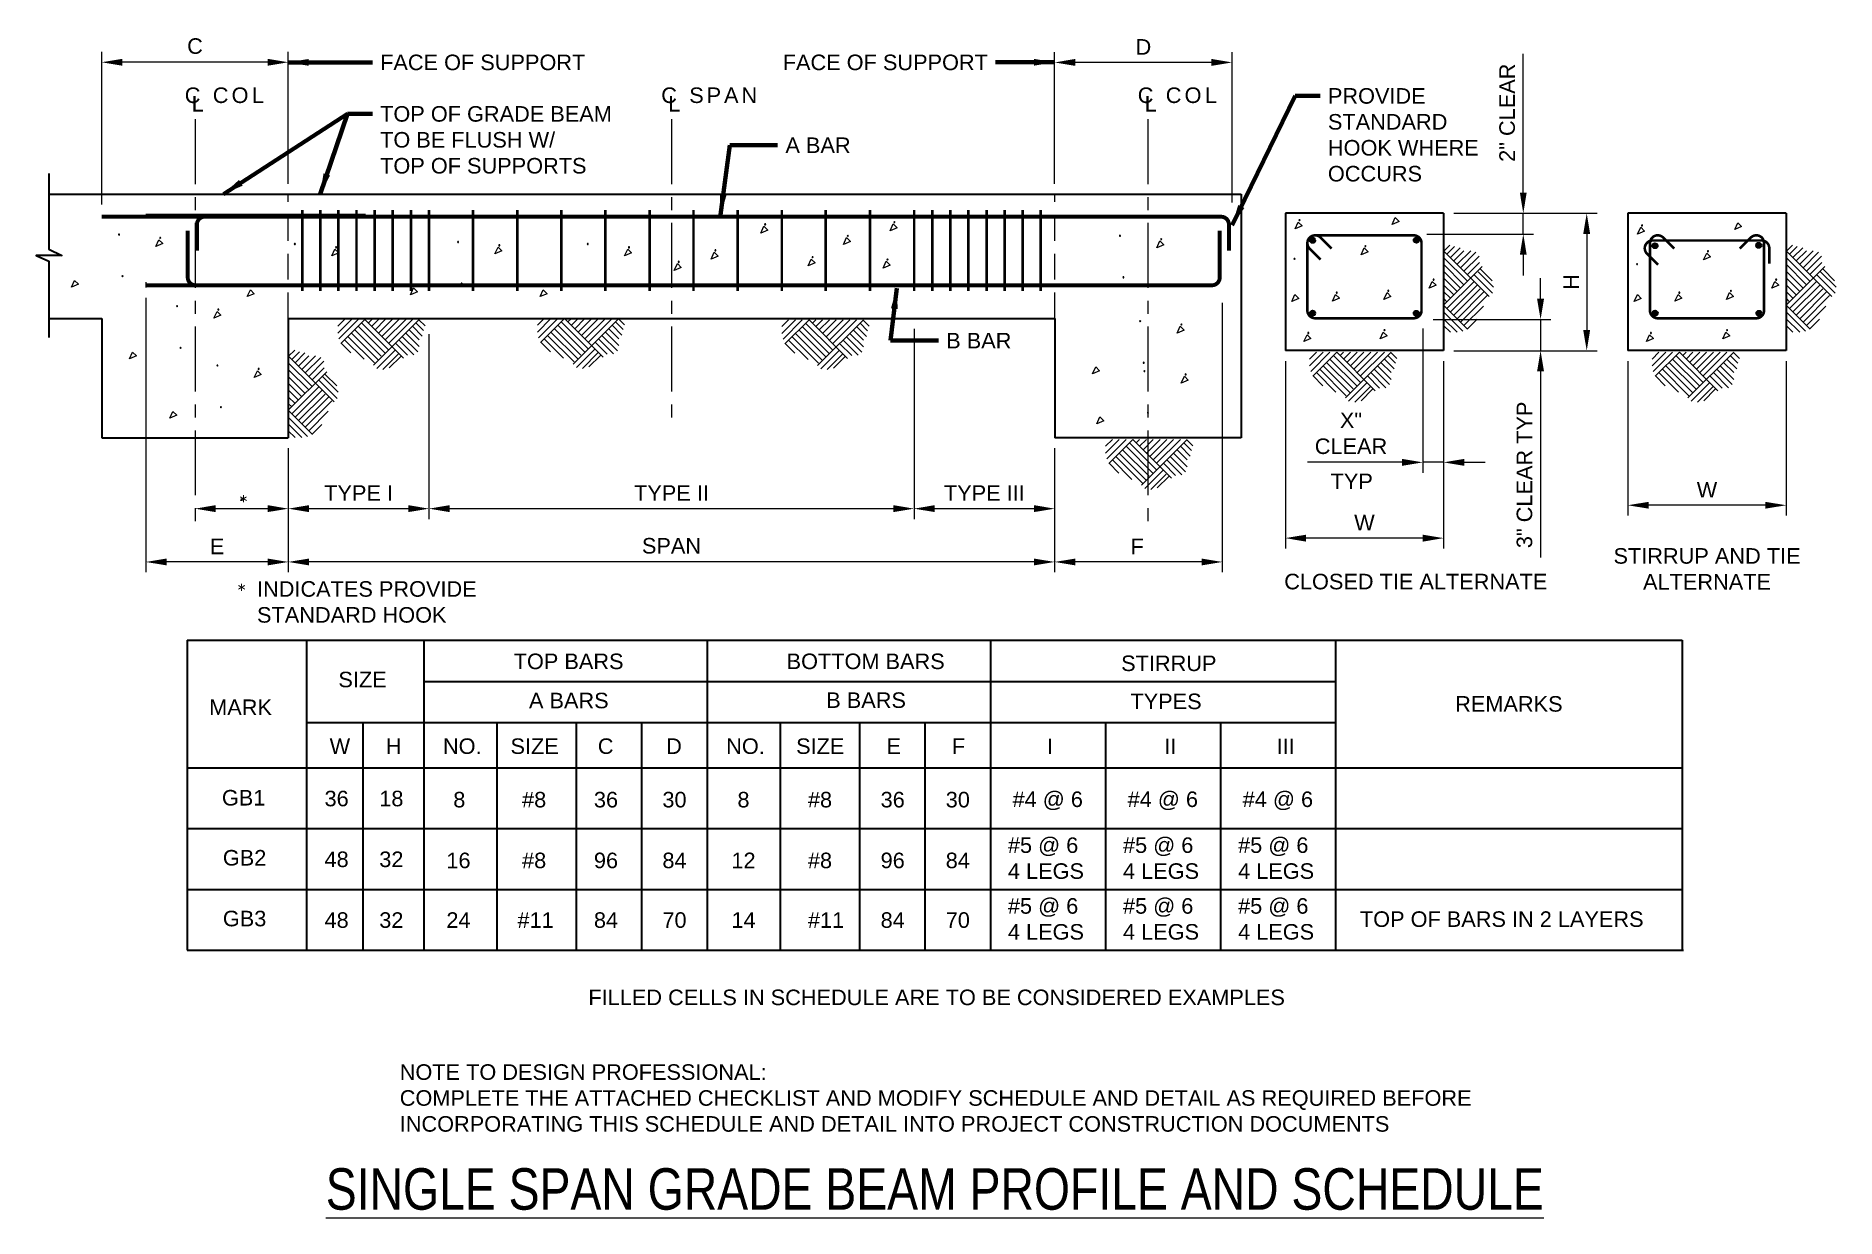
# Model space of a CAD drawing. Header units: inches. Extents: x -1005 to -831, y 1949 to 2063.
import ezdxf
from ezdxf.enums import TextEntityAlignment as Align

# ---------------------------------------------------------------- set-up
doc = ezdxf.new("R2010")
doc.units = ezdxf.units.IN
doc.header["$LTSCALE"] = 5
doc.header["$MEASUREMENT"] = 0
doc.linetypes.add('CENTER', pattern=[2, 1.25, -0.25, 0.25, -0.25])
doc.linetypes.add('HIDDENX2', pattern=[0.75, 0.5, -0.25])
for name, color, linetype, lineweight in [('S-ANNO-DIMS', 1, 'Continuous', 20), ('S-ANNO-SCHD', 4, 'Continuous', 30), ('S-ANNO-TEXT', 7, 'Continuous', 20), ('S-DELT-PATT', 7, 'Continuous', 15), ('S-DETL', 3, 'Continuous', 30), ('S-GRID', 9, 'CENTER', 20)]:
    doc.layers.add(name, color=color, linetype=linetype, lineweight=lineweight)
doc.styles.add('Romans', font='arial.ttf')
doc.dimstyles.get("Standard").update_dxf_attribs({"dimtxt": 0.18, "dimasz": 0.18, "dimexe": 0.18, "dimexo": 0.0625, "dimgap": 0.09, "dimtad": 0, "dimtih": 1, "dimtoh": 1, "dimdec": 4, "dimzin": 0, "dimdsep": 46, "dimtxsty": 'Standard', "dimcen": 0.09, "dimadec": 0, "dimazin": 0, "dimtfac": 1, "dimtdec": 4, "dimtofl": 0, "dimtmove": 0, "dimatfit": 3, "dimfxl": 1, "dimtolj": 1, "dimtzin": 0, "dimarcsym": 0})

msp = doc.modelspace()

# ---------------------------------------------------------------- texts
at = {"layer": 'S-ANNO-DIMS', "char_height": 1.49999999, "style": 'Romans'}
for s, insert, attachment_point in [('X" \\PCLEAR', (-878.0274688, 2026.504171), 2), ('\\pxql;TYP', (-879.9950677, 2020.6135389), 1)]:
    msp.add_mtext(s, dxfattribs=dict(at, insert=insert, attachment_point=attachment_point))
at = {"layer": 'S-ANNO-TEXT', "style": 'Romans', "width": 0.8}
msp.add_text('%%USINGLE SPAN GRADE BEAM PROFILE AND SCHEDULE', height=4, dxfattribs=at).set_placement((-918.17306, 1953.612157), align=Align.TOP_CENTER)
at = {"layer": 'S-ANNO-TEXT', "style": 'Romans'}
for s, insert, char_height, attachment_point in [('FACE OF SUPPORT', (-971.6720942, 2061.0269849), 1.499999989, 1), ('FACE OF SUPPORT', (-913.0499782, 2059.5074844), 1.499999989, 9), ('{\\T1.2;C}', (-990.5181519, 2057.8583654), 1.49999999, 1), ('{\\T1.2;COL}', (-987.8150209, 2057.8583654), 1.499999989, 1), ('{\\T1.2;C}', (-944.5583406, 2057.8583654), 1.49999999, 1), ('{\\T1.2;SPAN}', (-941.8552097, 2057.8583654), 1.499999989, 1), ('{\\T1.2;C}', (-898.5985293, 2057.8583654), 1.49999999, 1), ('{\\T1.2;COL}', (-895.8953984, 2057.8583654), 1.499999989, 1), ('\\pxql;PROVIDE \\PSTANDARD\\PHOOK WHERE \\POCCURS', (-880.2544628, 2057.7932157), 1.499999989, 1), ('{\\T1.2;L}', (-989.8454946, 2057.0358675), 1.49999999, 1), ('\\pxql;TOP OF GRADE BEAM\\PTO BE FLUSH W/\\PTOP OF SUPPORTS', (-971.6724806, 2056.0591798), 1.499999989, 1), ('{\\T1.2;L}', (-943.8856833, 2057.0358675), 1.49999999, 1), ('{\\T1.2;L}', (-897.925872, 2057.0358675), 1.49999999, 1), ('\\pxql;A BAR', (-932.5776071, 2053.0342796), 1.499999989, 1), ('\\pxql;B BAR', (-917.0710245, 2034.1899727), 1.499999989, 1), ('{\\fCalibri|b0|i0|c0|p34;*}', (-985.4379747, 2018.3872599), 1.499999989, 1), ('STIRRUP AND TIE\\PALTERNATE', (-843.6863071, 2013.4229457), 1.499999989, 2), ('CLOSED TIE ALTERNATE', (-871.7755317, 2010.9495487), 1.499999989, 2), ('{\\fCalibri|b0|i0|c0|p34;*}', (-985.0286666, 2009.8412658), 1.499999989, 2), ('\\A1;INDICATES PROVIDE \\PSTANDARD HOOK', (-983.5465699, 2010.2362396), 1.499999989, 1), ('TOP BARS', (-958.7893296, 2003.2527798), 1.49999999, 1), ('BOTTOM BARS', (-932.4653728, 2003.255011), 1.499999989, 1), ('STIRRUP', (-900.1983634, 2003.0664801), 1.49999999, 1), ('SIZE', (-975.6981177, 2001.5019318), 1.49999999, 1), ('MARK', (-988.1622095, 1998.8241268), 1.49999999, 1), ('A BARS', (-957.3159489, 1999.4757389), 1.49999999, 1), ('B BARS', (-928.6408398, 1999.510708), 1.49999999, 1), ('TYPES', (-899.3034505, 1999.3939413), 1.49999999, 1), ('REMARKS', (-862.7993885, 1998.3904322), 1.49999999, 5), ('W', (-976.5412758, 1995.0728892), 1.5, 1), ('H', (-971.1280903, 1995.0728892), 1.5, 1), ('NO.', (-965.6107314, 1995.0728892), 1.49999999, 1), ('SIZE', (-959.0978627, 1995.0728892), 1.49999999, 1), ('C', (-950.6761179, 1995.0728892), 1.5, 1), ('D', (-944.0815872, 1995.0728892), 1.5, 1), ('NO.', (-938.2908879, 1995.0728892), 1.49999999, 1), ('SIZE', (-931.5472446, 1995.0728892), 1.49999999, 1), ('E', (-922.8261114, 1995.0728892), 1.5, 1), ('F', (-916.5329101, 1995.0728892), 1.5, 1), ('I', (-907.3560645, 1995.0559969), 1.5, 1), ('II', (-896.0221328, 1995.0559969), 1.49999999, 1), ('III', (-885.2103582, 1995.0559969), 1.49999999, 1), ('GB1', (-986.9336665, 1990.0986633), 1.49999999, 1), ('36', (-977.0341212, 1990.0227021), 1.49999999, 1), ('18', (-971.75421, 1990.0227021), 1.49999999, 1), ('8', (-964.6176225, 1989.9144307), 1.5, 1), ('#8', (-957.9816536, 1989.9144307), 1.49999999, 1), ('36', (-951.052755, 1989.9144307), 1.49999999, 1), ('30', (-944.4456204, 1989.9144307), 1.49999999, 1), ('8', (-936.6231108, 1989.9144307), 1.5, 2), ('#8', (-930.4098219, 1989.9144307), 1.49999999, 1), ('36', (-923.3976468, 1989.9144307), 1.49999999, 1), ('30', (-917.1175116, 1989.9144307), 1.49999999, 1), ('#4 @ 6', (-910.6722142, 1989.9528201), 1.49999999, 1), ('#4 @ 6', (-899.5716239, 1989.9528201), 1.49999999, 1), ('#4 @ 6', (-888.4710336, 1989.9528201), 1.49999999, 1), ('#5 @ 6', (-911.1194334, 1985.5238487), 1.49999999, 1), ('#5 @ 6', (-900.0188431, 1985.5238487), 1.49999999, 1), ('#5 @ 6', (-888.9182529, 1985.5238487), 1.49999999, 1), ('GB2', (-986.8419104, 1984.3083065), 1.49999999, 1), ('48', (-977.0341212, 1984.1610475), 1.49999999, 1), ('32', (-971.75421, 1984.1610475), 1.49999999, 1), ('16', (-965.280332, 1984.052776), 1.49999999, 1), ('#8', (-957.9816536, 1984.052776), 1.49999999, 1), ('96', (-951.052755, 1984.052776), 1.49999999, 1), ('84', (-944.4456204, 1984.052776), 1.49999999, 1), ('12', (-936.6231108, 1984.052776), 1.49999999, 2), ('#8', (-930.4098219, 1984.052776), 1.49999999, 1), ('96', (-923.3976468, 1984.052776), 1.49999999, 1), ('84', (-917.1175116, 1984.052776), 1.49999999, 1), ('4 LEGS', (-911.1194334, 1983.0242116), 1.49999999, 1), ('4 LEGS', (-900.0188431, 1983.0242116), 1.49999999, 1), ('4 LEGS', (-888.9182529, 1983.0242116), 1.49999999, 1), ('#5 @ 6', (-911.1194334, 1979.6621941), 1.49999999, 1), ('#5 @ 6', (-900.0188431, 1979.6621941), 1.49999999, 1), ('#5 @ 6', (-888.9182529, 1979.6621941), 1.49999999, 1), ('GB3', (-986.8419104, 1978.4466519), 1.49999999, 1), ('48', (-977.0341212, 1978.2993928), 1.49999999, 1), ('32', (-971.75421, 1978.2993928), 1.49999999, 1), ('24', (-965.280332, 1978.2993928), 1.49999999, 1), ('#11', (-958.4234569, 1978.2993928), 1.49999999, 1), ('84', (-951.052755, 1978.2993928), 1.49999999, 1), ('70', (-944.4456204, 1978.2993928), 1.49999999, 1), ('14', (-936.6185064, 1978.2993928), 1.49999999, 2), ('#11', (-930.4098219, 1978.2993928), 1.49999999, 1), ('84', (-923.3976468, 1978.2993928), 1.49999999, 1), ('70', (-917.1175116, 1978.2993928), 1.49999999, 1), ('TOP OF BARS IN 2 LAYERS', (-877.1672536, 1978.3897171), 1.499999989, 1), ('4 LEGS', (-911.1194334, 1977.1625569), 1.49999999, 1), ('4 LEGS', (-900.0188431, 1977.1625569), 1.49999999, 1), ('4 LEGS', (-888.9182529, 1977.1625569), 1.49999999, 1), ('FILLED CELLS IN SCHEDULE ARE TO BE CONSIDERED EXAMPLES', (-951.5855079, 1970.8433643), 1.499999989, 1), ('NOTE TO DESIGN PROFESSIONAL: \\PCOMPLETE THE ATTACHED CHECKLIST AND MODIFY SCHEDULE AND DETAIL AS REQUIRED BEFORE \\PINCORPORATING THIS SCHEDULE AND DETAIL INTO PROJECT CONSTRUCTION DOCUMENTS', (-969.7810406, 1963.6384871), 1.499999989, 1)]:
    msp.add_mtext(s, dxfattribs=dict(at, insert=insert, char_height=char_height, attachment_point=attachment_point))

# ---------------------------------------------------------------- blocks, each defined once
blk = doc.blocks.new('*D0')
at = {"layer": 'Defpoints', "color": 0, "transparency": 16777216}
for p in [(-906.61, 2060.27), (-906.61, 2047.57), (-889.49, 2045.75)]:
    blk.add_point(p, dxfattribs=at)
at = {"layer": 'S-ANNO-DIMS', "transparency": 16777216}
for p, q in [((-906.61, 2048.57), (-906.61, 2061.27)), ((-889.49, 2046.75), (-889.49, 2061.27)), ((-891.49, 2060.27), (-904.61, 2060.27))]:
    blk.add_line(p, q, dxfattribs=at)
for points in [[(-904.61, 2060.61), (-904.61, 2059.94), (-906.61, 2060.27)], [(-891.49, 2060.61), (-891.49, 2059.94), (-889.49, 2060.27)]]:
    blk.add_solid(points, dxfattribs=at)
at = {"layer": 'S-ANNO-DIMS', "transparency": 16777216, "insert": (-898.05, 2061.77), "char_height": 1.5, "attachment_point": 5, "style": 'Romans'}
blk.add_mtext('\\A1;D', dxfattribs=at)
blk = doc.blocks.new('*D1')
at = {"layer": 'Defpoints', "color": 0, "transparency": 16777216}
for p in [(-890.44, 2038.07), (-906.61, 2024.05), (-906.61, 2012.09)]:
    blk.add_point(p, dxfattribs=at)
at = {"layer": 'S-ANNO-DIMS', "transparency": 16777216}
for p, q in [((-890.44, 2037.07), (-890.44, 2011.09)), ((-906.61, 2023.05), (-906.61, 2011.09)), ((-892.44, 2012.09), (-904.61, 2012.09))]:
    blk.add_line(p, q, dxfattribs=at)
for points in [[(-904.61, 2012.42), (-904.61, 2011.76), (-906.61, 2012.09)], [(-892.44, 2012.42), (-892.44, 2011.76), (-890.44, 2012.09)]]:
    blk.add_solid(points, dxfattribs=at)
at = {"layer": 'S-ANNO-DIMS', "transparency": 16777216, "insert": (-898.65, 2013.59), "char_height": 1.5, "attachment_point": 5, "style": 'Romans'}
blk.add_mtext('\\A1;F', dxfattribs=at)
blk = doc.blocks.new('*D2')
at = {"layer": 'Defpoints', "color": 0, "transparency": 16777216}
for p in [(-920.17, 2035.57), (-906.61, 2024.05), (-920.17, 2017.23)]:
    blk.add_point(p, dxfattribs=at)
at = {"layer": 'S-ANNO-DIMS', "transparency": 16777216}
for p, q in [((-920.17, 2034.57), (-920.17, 2016.23)), ((-906.61, 2023.05), (-906.61, 2016.23)), ((-908.61, 2017.23), (-918.17, 2017.23))]:
    blk.add_line(p, q, dxfattribs=at)
for points in [[(-918.17, 2017.57), (-918.17, 2016.9), (-920.17, 2017.23)], [(-908.61, 2017.57), (-908.61, 2016.9), (-906.61, 2017.23)]]:
    blk.add_solid(points, dxfattribs=at)
at = {"layer": 'S-ANNO-DIMS', "transparency": 16777216, "insert": (-913.39, 2018.74), "char_height": 1.5, "attachment_point": 5, "style": 'Romans'}
blk.add_mtext('\\A1;TYPE III', dxfattribs=at)
blk = doc.blocks.new('*D3')
at = {"layer": 'Defpoints', "color": 0, "transparency": 16777216}
for p in [(-980.53, 2024.05), (-906.61, 2024.05), (-980.53, 2012.09)]:
    blk.add_point(p, dxfattribs=at)
at = {"layer": 'S-ANNO-DIMS', "transparency": 16777216}
for p, q in [((-980.53, 2023.05), (-980.53, 2011.09)), ((-906.61, 2023.05), (-906.61, 2011.09)), ((-908.61, 2012.09), (-978.53, 2012.09))]:
    blk.add_line(p, q, dxfattribs=at)
for points in [[(-978.53, 2012.42), (-978.53, 2011.76), (-980.53, 2012.09)], [(-908.61, 2012.42), (-908.61, 2011.76), (-906.61, 2012.09)]]:
    blk.add_solid(points, dxfattribs=at)
at = {"layer": 'S-ANNO-DIMS', "transparency": 16777216, "insert": (-943.57, 2013.64), "char_height": 1.5, "attachment_point": 5, "style": 'Romans'}
blk.add_mtext('\\A1;SPAN', dxfattribs=at)
blk = doc.blocks.new('*D4')
at = {"layer": 'Defpoints', "color": 0, "transparency": 16777216}
for p in [(-966.96, 2035.07), (-920.17, 2034.57), (-966.96, 2017.23)]:
    blk.add_point(p, dxfattribs=at)
at = {"layer": 'S-ANNO-DIMS', "transparency": 16777216}
for p, q in [((-966.96, 2034.07), (-966.96, 2016.23)), ((-920.17, 2033.57), (-920.17, 2016.23)), ((-922.17, 2017.23), (-964.96, 2017.23))]:
    blk.add_line(p, q, dxfattribs=at)
for points in [[(-964.96, 2017.57), (-964.96, 2016.9), (-966.96, 2017.23)], [(-922.17, 2017.57), (-922.17, 2016.9), (-920.17, 2017.23)]]:
    blk.add_solid(points, dxfattribs=at)
at = {"layer": 'S-ANNO-DIMS', "transparency": 16777216, "insert": (-943.57, 2018.74), "char_height": 1.5, "attachment_point": 5, "style": 'Romans'}
blk.add_mtext('\\A1;TYPE II', dxfattribs=at)
blk = doc.blocks.new('*D5')
at = {"layer": 'Defpoints', "color": 0, "transparency": 16777216}
for p in [(-966.96, 2035.07), (-980.53, 2023.55), (-980.53, 2017.23)]:
    blk.add_point(p, dxfattribs=at)
at = {"layer": 'S-ANNO-DIMS', "transparency": 16777216}
for p, q in [((-966.96, 2034.07), (-966.96, 2016.23)), ((-980.53, 2022.55), (-980.53, 2016.23)), ((-968.96, 2017.23), (-978.53, 2017.23))]:
    blk.add_line(p, q, dxfattribs=at)
for points in [[(-978.53, 2017.57), (-978.53, 2016.9), (-980.53, 2017.23)], [(-968.96, 2017.57), (-968.96, 2016.9), (-966.96, 2017.23)]]:
    blk.add_solid(points, dxfattribs=at)
at = {"layer": 'S-ANNO-DIMS', "transparency": 16777216, "insert": (-973.75, 2018.74), "char_height": 1.5, "attachment_point": 5, "style": 'Romans'}
blk.add_mtext('\\A1;TYPE I', dxfattribs=at)
blk = doc.blocks.new('*D6')
at = {"layer": 'Defpoints', "color": 0, "transparency": 16777216}
for p in [(-980.53, 2024.05), (-989.53, 2017.23), (-989.53, 2017.23)]:
    blk.add_point(p, dxfattribs=at)
at = {"layer": 'S-ANNO-DIMS', "transparency": 16777216}
for p, q in [((-980.53, 2023.05), (-980.53, 2016.23)), ((-982.53, 2017.23), (-987.53, 2017.23))]:
    blk.add_line(p, q, dxfattribs=at)
for points in [[(-987.53, 2017.57), (-987.53, 2016.9), (-989.53, 2017.23)], [(-982.53, 2017.57), (-982.53, 2016.9), (-980.53, 2017.23)]]:
    blk.add_solid(points, dxfattribs=at)
at = {"layer": 'S-ANNO-DIMS', "transparency": 16777216, "insert": (-985.03, 2018.73), "char_height": 1.5, "attachment_point": 5, "style": 'Romans'}
blk.add_mtext('\\A1;.', dxfattribs=at)
blk = doc.blocks.new('*D7')
at = {"layer": 'Defpoints', "color": 0, "transparency": 16777216}
for p in [(-994.27, 2038.57), (-980.53, 2024.05), (-994.27, 2012.09)]:
    blk.add_point(p, dxfattribs=at)
at = {"layer": 'S-ANNO-DIMS', "transparency": 16777216}
for p, q in [((-994.27, 2037.57), (-994.27, 2011.09)), ((-980.53, 2023.05), (-980.53, 2011.09)), ((-982.53, 2012.09), (-992.27, 2012.09))]:
    blk.add_line(p, q, dxfattribs=at)
for points in [[(-992.27, 2012.42), (-992.27, 2011.76), (-994.27, 2012.09)], [(-982.53, 2012.42), (-982.53, 2011.76), (-980.53, 2012.09)]]:
    blk.add_solid(points, dxfattribs=at)
at = {"layer": 'S-ANNO-DIMS', "transparency": 16777216, "insert": (-987.4, 2013.59), "char_height": 1.5, "attachment_point": 5, "style": 'Romans'}
blk.add_mtext('\\A1;E', dxfattribs=at)
blk = doc.blocks.new('*D8')
at = {"layer": 'Defpoints', "color": 0, "transparency": 16777216}
for p in [(-998.53, 2060.29), (-980.53, 2047.57), (-998.53, 2045.57)]:
    blk.add_point(p, dxfattribs=at)
at = {"layer": 'S-ANNO-DIMS', "transparency": 16777216}
for p, q in [((-998.53, 2046.57), (-998.53, 2061.29)), ((-980.53, 2048.57), (-980.53, 2061.29)), ((-982.53, 2060.29), (-996.53, 2060.29))]:
    blk.add_line(p, q, dxfattribs=at)
for points in [[(-996.53, 2060.62), (-996.53, 2059.95), (-998.53, 2060.29)], [(-982.53, 2060.62), (-982.53, 2059.95), (-980.53, 2060.29)]]:
    blk.add_solid(points, dxfattribs=at)
at = {"layer": 'S-ANNO-DIMS', "transparency": 16777216, "insert": (-989.53, 2061.84), "char_height": 1.5, "attachment_point": 5, "style": 'Romans'}
blk.add_mtext('\\A1;C', dxfattribs=at)
blk = doc.blocks.new('*D9')
at = {"layer": 'Defpoints', "color": 0, "transparency": 16777216}
for p in [(-869.1, 2045.72), (-871.71, 2043.72), (-861.41, 2043.72)]:
    blk.add_point(p, dxfattribs=at)
at = {"layer": 'S-ANNO-DIMS', "transparency": 16777216}
for p, q in [((-861.41, 2047.72), (-861.41, 2061.11)), ((-868.1, 2045.72), (-860.41, 2045.72)), ((-861.41, 2043.72), (-861.41, 2045.72)), ((-870.71, 2043.72), (-860.41, 2043.72)), ((-861.41, 2041.72), (-861.41, 2039.72))]:
    blk.add_line(p, q, dxfattribs=at)
for points in [[(-861.74, 2047.72), (-861.08, 2047.72), (-861.41, 2045.72)], [(-861.74, 2041.72), (-861.08, 2041.72), (-861.41, 2043.72)]]:
    blk.add_solid(points, dxfattribs=at)
at = {"layer": 'S-ANNO-DIMS', "transparency": 16777216, "insert": (-862.96, 2055.42), "char_height": 1.5, "attachment_point": 5, "rotation": 90, "style": 'Romans'}
blk.add_mtext('\\A1;2" CLEAR', dxfattribs=at)
blk = doc.blocks.new('*D10')
at = {"layer": 'Defpoints', "color": 0, "transparency": 16777216}
for p in [(-869.1, 2045.72), (-869.1, 2032.47), (-855.29, 2032.47)]:
    blk.add_point(p, dxfattribs=at)
at = {"layer": 'S-ANNO-DIMS', "transparency": 16777216}
for p, q in [((-868.1, 2045.72), (-854.29, 2045.72)), ((-855.29, 2043.72), (-855.29, 2034.47)), ((-868.1, 2032.47), (-854.29, 2032.47))]:
    blk.add_line(p, q, dxfattribs=at)
for points in [[(-855.63, 2043.72), (-854.96, 2043.72), (-855.29, 2045.72)], [(-855.63, 2034.47), (-854.96, 2034.47), (-855.29, 2032.47)]]:
    blk.add_solid(points, dxfattribs=at)
at = {"layer": 'S-ANNO-DIMS', "transparency": 16777216, "insert": (-856.79, 2039.1), "char_height": 1.5, "attachment_point": 5, "rotation": 90, "style": 'Romans'}
blk.add_mtext('\\A1;H', dxfattribs=at)
blk = doc.blocks.new('*D12')
at = {"layer": 'Defpoints', "color": 0, "transparency": 16777216}
for p in [(-871.1, 2035.6), (-869.1, 2032.47), (-871.1, 2021.7)]:
    blk.add_point(p, dxfattribs=at)
at = {"layer": 'S-ANNO-DIMS', "transparency": 16777216}
for p, q in [((-871.1, 2034.6), (-871.1, 2020.7)), ((-869.1, 2031.47), (-869.1, 2020.7)), ((-873.1, 2021.7), (-882.21, 2021.7)), ((-869.1, 2021.7), (-871.1, 2021.7)), ((-867.1, 2021.7), (-865.1, 2021.7))]:
    blk.add_line(p, q, dxfattribs=at)
for points in [[(-873.1, 2022.03), (-873.1, 2021.36), (-871.1, 2021.7)], [(-867.1, 2022.03), (-867.1, 2021.36), (-869.1, 2021.7)]]:
    blk.add_solid(points, dxfattribs=at)
blk = doc.blocks.new('*D11')
at = {"layer": 'Defpoints', "color": 0, "transparency": 16777216}
for p in [(-884.36, 2032.47), (-869.1, 2032.47), (-884.36, 2014.39)]:
    blk.add_point(p, dxfattribs=at)
at = {"layer": 'S-ANNO-DIMS', "transparency": 16777216}
for p, q in [((-884.36, 2031.47), (-884.36, 2013.39)), ((-869.1, 2031.47), (-869.1, 2013.39)), ((-871.1, 2014.39), (-882.36, 2014.39))]:
    blk.add_line(p, q, dxfattribs=at)
for points in [[(-882.36, 2014.72), (-882.36, 2014.05), (-884.36, 2014.39)], [(-871.1, 2014.72), (-871.1, 2014.05), (-869.1, 2014.39)]]:
    blk.add_solid(points, dxfattribs=at)
at = {"layer": 'S-ANNO-DIMS', "transparency": 16777216, "insert": (-876.73, 2015.89), "char_height": 1.5, "attachment_point": 5, "style": 'Romans'}
blk.add_mtext('\\A1;W', dxfattribs=at)
blk = doc.blocks.new('*D13')
at = {"layer": 'Defpoints', "color": 0, "transparency": 16777216}
for p in [(-871.1, 2035.47), (-869.1, 2032.47), (-859.74, 2032.47)]:
    blk.add_point(p, dxfattribs=at)
at = {"layer": 'S-ANNO-DIMS', "transparency": 16777216}
for p, q in [((-859.74, 2037.47), (-859.74, 2039.47)), ((-870.1, 2035.47), (-858.74, 2035.47)), ((-859.74, 2035.47), (-859.74, 2032.47)), ((-868.1, 2032.47), (-858.74, 2032.47)), ((-859.74, 2030.47), (-859.74, 2012.51))]:
    blk.add_line(p, q, dxfattribs=at)
for points in [[(-860.08, 2037.47), (-859.41, 2037.47), (-859.74, 2035.47)], [(-860.08, 2030.47), (-859.41, 2030.47), (-859.74, 2032.47)]]:
    blk.add_solid(points, dxfattribs=at)
at = {"layer": 'S-ANNO-DIMS', "transparency": 16777216, "insert": (-861.29, 2020.49), "char_height": 1.5, "attachment_point": 5, "rotation": 90, "style": 'Romans'}
blk.add_mtext('\\A1;3" CLEAR TYP', dxfattribs=at)
blk = doc.blocks.new('*D14')
at = {"layer": 'Defpoints', "color": 0, "transparency": 16777216}
for p in [(-851.32, 2032.47), (-836.06, 2032.47), (-851.32, 2017.56)]:
    blk.add_point(p, dxfattribs=at)
at = {"layer": 'S-ANNO-DIMS', "transparency": 16777216}
for p, q in [((-851.32, 2031.47), (-851.32, 2016.56)), ((-836.06, 2031.47), (-836.06, 2016.56)), ((-838.06, 2017.56), (-849.32, 2017.56))]:
    blk.add_line(p, q, dxfattribs=at)
for points in [[(-849.32, 2017.89), (-849.32, 2017.23), (-851.32, 2017.56)], [(-838.06, 2017.89), (-838.06, 2017.23), (-836.06, 2017.56)]]:
    blk.add_solid(points, dxfattribs=at)
at = {"layer": 'S-ANNO-DIMS', "transparency": 16777216, "insert": (-843.69, 2019.06), "char_height": 1.5, "attachment_point": 5, "style": 'Romans'}
blk.add_mtext('\\A1;W', dxfattribs=at)

# ---------------------------------------------------------------- dimensions: what is measured, and where the dimension line sits
at = {"layer": 'S-ANNO-DIMS'}
for base, p1, p2, angle, text, picture, middle in [((-998.5286666, 2060.2855813), (-980.5286666, 2047.5749058), (-998.5286666, 2045.5749058), 180, 'C', '*D8', (-989.5286666, 2060.2855813)), ((-906.6090441, 2060.2725326), (-889.487911, 2045.7545558), (-906.6090441, 2047.5749058), 180, 'D', '*D0', (-898.0484776, 2060.2725326)), ((-861.4092776, 2043.7210976), (-869.0992628, 2045.7210976), (-871.7086075, 2043.7210976), 270, '2" CLEAR', '*D9', (-861.4092776, 2055.4165273)), ((-855.2919504, 2032.4710976), (-869.0992628, 2045.7210976), (-869.0992628, 2032.4710976), 270, 'H', '*D10', (-855.2919504, 2039.0960976)), ((-994.2659355, 2012.0896709), (-980.5286666, 2024.050353), (-994.2659355, 2038.5749058), 180, 'E', '*D7', (-987.3973011, 2012.0896709)), ((-859.7426109, 2032.4710976), (-871.0992628, 2035.4710976), (-869.0992628, 2032.4710976), 270, '3" CLEAR TYP', '*D13', (-859.7426109, 2020.4924142)), ((-906.6090441, 2012.0896709), (-890.4371079, 2038.0749058), (-906.6090441, 2024.050353), 180, 'F', '*D1', (-898.6464949, 2012.0896709)), ((-980.5286666, 2017.2348332), (-966.9636885, 2035.0749058), (-980.5286666, 2023.550353), 180, 'TYPE I', '*D5', (-973.7461775, 2017.2348332)), ((-966.9636885, 2017.2348332), (-920.1740222, 2034.5749058), (-966.9636885, 2035.0749058), 180, 'TYPE II', '*D4', (-943.5688553, 2017.2348332)), ((-920.1740222, 2017.2348332), (-906.6090441, 2024.050353), (-920.1740222, 2035.5749058), 180, 'TYPE III', '*D2', (-913.3915331, 2017.2348332)), ((-871.0992628, 2021.6968723), (-869.0992628, 2032.4710976), (-871.0992628, 2035.5960976), 180, ' ', '*D12', (-881.2056747, 2021.6968723)), ((-884.3592628, 2014.3865289), (-869.0992628, 2032.4710976), (-884.3592628, 2032.4710976), 180, 'W', '*D11', (-876.7292628, 2014.3865289)), ((-851.3163071, 2017.5586774), (-836.0563071, 2032.4710976), (-851.3163071, 2032.4710976), 180, 'W', '*D14', (-843.6863071, 2017.5586774)), ((-989.5286666, 2017.2348332), (-980.5286666, 2024.050353), (-989.5286666, 2017.2348332), 180, '.', '*D6', (-985.0286666, 2017.2348332)), ((-980.5286666, 2012.0896709), (-906.6090441, 2024.050353), (-980.5286666, 2024.050353), 180, 'SPAN', '*D3', (-943.5688553, 2012.0896709))]:
    dim = msp.add_linear_dim(base=base, p1=p1, p2=p2, angle=angle, text=text, dimstyle='Standard', override={"dimscale": 16, "dimtxt": 0.09375, "dimasz": 0.125, "dimexe": 0.0625, "dimgap": 0.0625, "dimtih": 0, "dimtoh": 0, "dimdec": 5, "dimlfac": 1, "dimrnd": 0.03125, "dimzin": 7, "dimlunit": 4, "dimtxsty": 'Romans', "dimcen": 0.125, "dimclrd": 256, "dimclre": 256, "dimclrt": 256, "dimadec": 4, "dimtdec": 5, "dimtofl": 1, "dimtvp": 1, "dimfrac": 2, "dimtzin": 3, "dimlwd": 65535, "dimlwe": 65535}, dxfattribs=at)
    dim.commit()
    dim.dimension.update_dxf_attribs({"geometry": picture, "text_midpoint": middle, "dimtype": 128})

# ---------------------------------------------------------------- hatches: boundary and pattern name
at = {"layer": 'S-DETL'}
h = msp.add_hatch(color=256, dxfattribs=at)
h.dxf.hatch_style = 1
h.paths.add_polyline_path([(-881.9857918, 2043.1114219, -1), (-881.4857918, 2043.1114219, -1)])
h = msp.add_hatch(color=256, dxfattribs=at)
h.dxf.hatch_style = 1
h.paths.add_polyline_path([(-871.9727441, 2043.1186612, -1), (-871.4727441, 2043.1186612, -1)])
h = msp.add_hatch(color=256, dxfattribs=at)
h.dxf.hatch_style = 1
h.paths.add_polyline_path([(-848.9578852, 2042.5924934, 1), (-848.4578852, 2042.5924934, 1)])
h = msp.add_hatch(color=256, dxfattribs=at)
h.dxf.hatch_style = 1
h.paths.add_polyline_path([(-838.9395641, 2042.6268628, 1), (-838.4395641, 2042.6268628, 1)])
h = msp.add_hatch(color=256, dxfattribs=at)
h.dxf.hatch_style = 1
h.paths.add_polyline_path([(-881.9857918, 2036.0807733, 1), (-881.4857918, 2036.0807733, 1)])
h = msp.add_hatch(color=256, dxfattribs=at)
h.dxf.hatch_style = 1
h.paths.add_polyline_path([(-871.9727441, 2036.073534, 1), (-871.4727441, 2036.073534, 1)])
h = msp.add_hatch(color=256, dxfattribs=at)
h.dxf.hatch_style = 1
h.paths.add_polyline_path([(-848.9428361, 2036.0807733, 1), (-848.4428361, 2036.0807733, 1)])
h = msp.add_hatch(color=256, dxfattribs=at)
h.dxf.hatch_style = 1
h.paths.add_polyline_path([(-838.9297884, 2036.073534, 1), (-838.4297884, 2036.073534, 1)])

# ---------------------------------------------------------------- linework, layer by layer
msp.add_line((-954.1911001, 2046.0227595), (-954.1911001, 2038.2317492))
at = {"layer": 'S-ANNO-SCHD'}
for p, q in [((-990.2992738, 2004.5503533), (-990.2992738, 1974.6455471)), ((-990.2992738, 2004.5503533), (-846.0861369, 2004.5503533)), ((-978.7645084, 2004.5503533), (-978.7645084, 1974.6455471)), ((-967.4706284, 2004.5503533), (-967.4706284, 1974.6455471)), ((-940.1425196, 2004.5503533), (-940.1425196, 1974.6455471)), ((-912.8144109, 2004.5503533), (-912.8144109, 1974.6455471)), ((-879.5126401, 2004.5503533), (-879.5126401, 1974.6455471)), ((-846.0861369, 2004.5503533), (-846.0861369, 1974.6455471)), ((-967.4706284, 2000.5742895), (-879.5126401, 2000.5742895)), ((-978.7645084, 1996.5982257), (-879.5126401, 1996.5982257)), ((-973.3513318, 1996.5982257), (-973.3513318, 1974.6455471)), ((-960.4153619, 1996.5982257), (-960.4153619, 1974.6455471)), ((-952.7673233, 1996.5982257), (-952.7673233, 1974.6455471)), ((-946.4549215, 1996.5982257), (-946.4549215, 1974.6455471)), ((-933.0872531, 1996.5982257), (-933.0872531, 1974.6455471)), ((-925.4392145, 1996.5982257), (-925.4392145, 1974.6455471)), ((-919.1268127, 1996.5982257), (-919.1268127, 1974.6455471)), ((-901.7138206, 1996.5982257), (-901.7138206, 1974.6455471)), ((-890.6132303, 1996.5982257), (-890.6132303, 1974.6455471)), ((-990.2992738, 1992.230511), (-846.0861369, 1992.230511)), ((-990.2992738, 1986.3688564), (-846.0861369, 1986.3688564)), ((-990.2992738, 1980.5072017), (-846.0861369, 1980.5072017)), ((-990.2992738, 1974.6455471), (-845.9621244, 1974.6455471))]:
    msp.add_line(p, q, dxfattribs=at)
at = {"layer": 'S-DELT-PATT', "linetype": 'HIDDENX2'}
for p, q in [((-980.5286666, 2035.5749058), (-980.5286666, 2047.5749058)), ((-906.6090441, 2035.5749058), (-906.6090441, 2047.5749058))]:
    msp.add_line(p, q, dxfattribs=at)
at = {"layer": 'S-DELT-PATT'}
for p, q in [((-864.6858068, 2037.6949954), (-869.0992628, 2042.1084514)), ((-869.0671438, 2042.0763324), (-868.4828235, 2042.6606445)), ((-868.7715177, 2041.7807064), (-868.0337636, 2042.5184523)), ((-868.4437727, 2041.4529613), (-867.5014401, 2042.3952857)), ((-868.1160276, 2041.1252162), (-867.1327924, 2042.1084514)), ((-867.7882825, 2040.7974712), (-866.4773023, 2042.1084514)), ((-867.4605375, 2040.4697261), (-865.9726732, 2041.9575904)), ((-831.6428511, 2037.6949954), (-836.0563071, 2042.1084514)), ((-836.0241881, 2042.0763324), (-835.4398678, 2042.6606445)), ((-835.728562, 2041.7807064), (-834.9908079, 2042.5184523)), ((-835.4008169, 2041.4529613), (-834.4584843, 2042.3952857)), ((-835.0730719, 2041.1252162), (-834.0898367, 2042.1084514)), ((-834.7453268, 2040.7974712), (-833.4343466, 2042.1084514)), ((-834.4175818, 2040.4697261), (-832.9297175, 2041.9575904)), ((-866.8050474, 2039.1587458), (-869.0992628, 2041.4529613)), ((-867.1327924, 2038.8310008), (-869.0992628, 2040.7974712)), ((-869.0992628, 2036.8645304), (-865.381544, 2040.5822492)), ((-867.4605375, 2038.5032557), (-869.0992628, 2040.141981)), ((-867.1327924, 2040.141981), (-865.6790218, 2041.5957434)), ((-866.8050474, 2039.814236), (-865.6410935, 2040.9781816)), ((-864.2890141, 2038.6032262), (-865.7721916, 2040.0864037)), ((-864.425397, 2039.2169534), (-865.5335194, 2040.3250758)), ((-833.7620916, 2039.1587458), (-836.0563071, 2041.4529613)), ((-834.0898367, 2038.8310008), (-836.0563071, 2040.7974712)), ((-836.0563071, 2036.8645304), (-832.3385883, 2040.5822492)), ((-834.4175818, 2038.5032557), (-836.0563071, 2040.141981)), ((-834.0898367, 2040.141981), (-832.6360661, 2041.5957434)), ((-833.7620916, 2039.814236), (-832.5981378, 2040.9781816)), ((-831.2460583, 2038.6032262), (-832.7292358, 2040.0864037)), ((-831.3824412, 2039.2169534), (-832.4905637, 2040.3250758)), ((-994.2659355, 2039.0749058), (-994.2659355, 2038.5749058)), ((-867.7882825, 2038.1755107), (-869.0992628, 2039.4864909)), ((-868.1160276, 2037.8477656), (-869.0992628, 2038.8310008)), ((-868.7715177, 2036.5367853), (-866.1619214, 2039.1463817)), ((-868.4437727, 2036.2090403), (-865.8171254, 2038.8356875)), ((-868.1160276, 2035.8812952), (-865.5575677, 2038.4397469)), ((-864.3742523, 2038.0065417), (-866.1131529, 2039.7454423)), ((-834.7453268, 2038.1755107), (-836.0563071, 2039.4864909)), ((-835.0730719, 2037.8477656), (-836.0563071, 2038.8310008)), ((-835.728562, 2036.5367853), (-833.1189657, 2039.1463817)), ((-835.4008169, 2036.2090403), (-832.7741697, 2038.8356875)), ((-835.0730719, 2035.8812952), (-832.514612, 2038.4397469)), ((-831.3312966, 2038.0065417), (-833.0701972, 2039.7454423)), ((-868.4437727, 2037.5200205), (-869.0992628, 2038.1755107)), ((-868.7715177, 2037.1922755), (-869.0992628, 2037.5200205)), ((-866.7792784, 2034.544546), (-869.0992628, 2036.8645304)), ((-867.7882825, 2035.5535501), (-865.2127799, 2038.1290528)), ((-867.4605375, 2035.2258051), (-864.9020776, 2037.7842568)), ((-867.1327924, 2034.89806), (-865.2562553, 2036.774589)), ((-835.4008169, 2037.5200205), (-836.0563071, 2038.1755107)), ((-835.728562, 2037.1922755), (-836.0563071, 2037.5200205)), ((-833.7363227, 2034.544546), (-836.0563071, 2036.8645304)), ((-834.7453268, 2035.5535501), (-832.1698242, 2038.1290528)), ((-834.4175818, 2035.2258051), (-831.8591219, 2037.7842568)), ((-834.0898367, 2034.89806), (-832.2132996, 2036.774589)), ((-975.7590385, 2034.1672834), (-974.4480582, 2035.4782636)), ((-975.7590385, 2034.8227735), (-975.1035483, 2035.4782636)), ((-975.6484245, 2033.6224072), (-973.7925681, 2035.4782636)), ((-975.4570624, 2033.1582792), (-973.137078, 2035.4782636)), ((-973.7925681, 2034.8227735), (-971.1659208, 2032.1961262)), ((-973.464823, 2035.1505186), (-970.8552267, 2032.5409222)), ((-973.137078, 2035.4782636), (-969.4193592, 2031.7605448)), ((-972.8093329, 2035.1505186), (-972.4815878, 2035.4782636)), ((-972.4815878, 2034.8227735), (-971.8260977, 2035.4782636)), ((-972.3066129, 2031.0648076), (-967.8931569, 2035.4782636)), ((-972.1538428, 2034.4950284), (-971.1706076, 2035.4782636)), ((-971.8260977, 2034.1672834), (-970.5151174, 2035.4782636)), ((-971.4983526, 2033.8395383), (-969.8596273, 2035.4782636)), ((-971.1706076, 2033.5117932), (-969.2041372, 2035.4782636)), ((-970.8428625, 2033.1840482), (-968.5486471, 2035.4782636)), ((-968.5486471, 2034.8227735), (-967.6063227, 2033.8804409)), ((-968.220902, 2035.1505186), (-967.4831561, 2034.4127644)), ((-967.925276, 2035.4461446), (-967.3409639, 2034.8618243)), ((-956.5041656, 2034.2639256), (-955.1931854, 2035.5749058)), ((-956.5041656, 2034.9194157), (-955.8486755, 2035.5749058)), ((-956.3935517, 2033.7190494), (-954.5376953, 2035.5749058)), ((-956.2021895, 2033.2549214), (-953.8822051, 2035.5749058)), ((-954.5376953, 2034.9194157), (-951.911048, 2032.2927684)), ((-954.2099502, 2035.2471608), (-951.6003539, 2032.6375644)), ((-953.8822051, 2035.5749058), (-950.1644864, 2031.857187)), ((-953.5544601, 2035.2471608), (-953.226715, 2035.5749058)), ((-953.226715, 2034.9194157), (-952.5712249, 2035.5749058)), ((-953.0517401, 2031.1614498), (-948.6382841, 2035.5749058)), ((-952.8989699, 2034.5916706), (-951.9157348, 2035.5749058)), ((-952.5712249, 2034.2639256), (-951.2602446, 2035.5749058)), ((-952.2434798, 2033.9361805), (-950.6047545, 2035.5749058)), ((-951.9157348, 2033.6084354), (-949.9492644, 2035.5749058)), ((-951.5879897, 2033.2806904), (-949.2937742, 2035.5749058)), ((-949.2937742, 2034.9194157), (-948.3514498, 2033.9770831)), ((-948.9660292, 2035.2471608), (-948.2282832, 2034.5094066)), ((-948.6704031, 2035.5427868), (-948.086091, 2034.9584665)), ((-932.9232195, 2034.1372686), (-931.6122392, 2035.4482489)), ((-932.9232195, 2034.7927588), (-932.2677293, 2035.4482489)), ((-932.8126055, 2033.5923925), (-930.9567491, 2035.4482489)), ((-932.6212433, 2033.1282645), (-930.3012589, 2035.4482489)), ((-930.629004, 2035.1205038), (-928.0194077, 2032.5109075)), ((-930.3012589, 2035.4482489), (-926.5835402, 2031.7305301)), ((-929.9735139, 2035.1205038), (-929.6457688, 2035.4482489)), ((-929.6457688, 2034.7927588), (-928.9902787, 2035.4482489)), ((-929.4707939, 2031.0347929), (-925.0573379, 2035.4482489)), ((-929.3180238, 2034.4650137), (-928.3347886, 2035.4482489)), ((-928.9902787, 2034.1372686), (-927.6792984, 2035.4482489)), ((-928.6625336, 2033.8095236), (-927.0238083, 2035.4482489)), ((-928.3347886, 2033.4817785), (-926.3683182, 2035.4482489)), ((-928.0070435, 2033.1540334), (-925.712828, 2035.4482489)), ((-925.385083, 2035.1205038), (-924.647337, 2034.3827497)), ((-925.0894569, 2035.4161299), (-924.5051448, 2034.8318096)), ((-867.2434064, 2034.3531839), (-869.0992628, 2036.2090403)), ((-867.7882825, 2034.2425699), (-869.0992628, 2035.5535501)), ((-868.4437727, 2034.2425699), (-869.0992628, 2034.89806)), ((-866.8050474, 2034.570315), (-865.8661561, 2035.5092062)), ((-834.2004507, 2034.3531839), (-836.0563071, 2036.2090403)), ((-834.7453268, 2034.2425699), (-836.0563071, 2035.5535501)), ((-835.4008169, 2034.2425699), (-836.0563071, 2034.89806)), ((-833.7620916, 2034.570315), (-832.8232003, 2035.5092062)), ((-975.4312934, 2033.1840482), (-974.4924021, 2032.2451569)), ((-975.1035483, 2033.5117932), (-973.2270194, 2031.6352561)), ((-974.7758033, 2033.8395383), (-972.2173516, 2031.2810784)), ((-974.4480582, 2034.1672834), (-971.8725556, 2031.5917807)), ((-974.1203131, 2034.4950284), (-971.5618614, 2031.9365685)), ((-970.1873724, 2033.1840482), (-969.0234268, 2032.0200944)), ((-969.8596273, 2033.5117932), (-968.4058649, 2032.0580226)), ((-969.5318823, 2033.8395383), (-968.044018, 2032.351674)), ((-969.2041372, 2034.1672834), (-967.8931569, 2032.8563031)), ((-968.8763921, 2034.4950284), (-967.8931569, 2033.5117932)), ((-956.1764206, 2033.2806904), (-955.2375293, 2032.3417991)), ((-955.8486755, 2033.6084354), (-953.9721466, 2031.7318983)), ((-955.5209305, 2033.9361805), (-952.9624787, 2031.3777206)), ((-955.1931854, 2034.2639256), (-952.6176827, 2031.6884229)), ((-954.8654403, 2034.5916706), (-952.3069886, 2032.0332107)), ((-950.9324996, 2033.2806904), (-949.7685539, 2032.1167366)), ((-950.6047545, 2033.6084354), (-949.1509921, 2032.1546648)), ((-950.2770094, 2033.9361805), (-948.7891452, 2032.4483162)), ((-949.9492644, 2034.2639256), (-948.6382841, 2032.9529453)), ((-949.6215193, 2034.5916706), (-948.6382841, 2033.6084354)), ((-932.5954744, 2033.1540334), (-931.6565831, 2032.2151422)), ((-932.2677293, 2033.4817785), (-930.3912004, 2031.6052414)), ((-931.9399843, 2033.8095236), (-929.3815326, 2031.2510637)), ((-931.6122392, 2034.1372686), (-929.0367366, 2031.561766)), ((-931.2844941, 2034.4650137), (-928.7260424, 2031.9065538)), ((-930.9567491, 2034.7927588), (-928.3301018, 2032.1661115)), ((-927.3515534, 2033.1540334), (-926.1876077, 2031.9900796)), ((-927.0238083, 2033.4817785), (-925.5700459, 2032.0280079)), ((-926.6960632, 2033.8095236), (-925.208199, 2032.3216593)), ((-926.3683182, 2034.1372686), (-925.0573379, 2032.8262884)), ((-926.0405731, 2034.4650137), (-925.0573379, 2033.4817785)), ((-925.712828, 2034.7927588), (-924.7705036, 2033.8504261)), ((-976.1152106, 2027.545645), (-980.5286666, 2031.959101)), ((-980.4965476, 2031.926982), (-979.9122273, 2032.5112941)), ((-980.2009215, 2031.6313559), (-979.4631674, 2032.3691019)), ((-979.8731765, 2031.3036109), (-978.9308439, 2032.2459353)), ((-979.5454314, 2030.9758658), (-978.5621962, 2031.959101)), ((-979.2176864, 2030.6481208), (-977.9067061, 2031.959101)), ((-978.8899413, 2030.3203757), (-977.402077, 2031.80824)), ((-978.5621962, 2029.9926306), (-977.1084256, 2031.446393)), ((-971.9950667, 2030.7532532), (-970.2561661, 2032.4921538)), ((-971.3983822, 2030.6680149), (-969.9152047, 2032.1511924)), ((-970.784655, 2030.8043978), (-969.6765325, 2031.9125202)), ((-952.7401938, 2030.8498954), (-951.0012932, 2032.588796)), ((-952.1435094, 2030.7646571), (-950.6603319, 2032.2478346)), ((-951.5297822, 2030.90104), (-950.4216597, 2032.0091624)), ((-929.1592477, 2030.7232384), (-927.4203471, 2032.462139)), ((-928.5625632, 2030.6380001), (-927.0793857, 2032.1211776)), ((-927.948836, 2030.774383), (-926.8407135, 2031.8825055)), ((-882.0197602, 2031.0100181), (-880.7087799, 2032.3209984)), ((-882.0197602, 2031.6655083), (-881.36427, 2032.3209984)), ((-881.9091462, 2030.465142), (-880.0532898, 2032.3209984)), ((-881.7177841, 2030.001014), (-879.3977996, 2032.3209984)), ((-880.0532898, 2031.6655083), (-877.4266425, 2029.038861)), ((-879.7255447, 2031.9932533), (-877.1159484, 2029.383657)), ((-879.3977996, 2032.3209984), (-875.6800809, 2028.6032796)), ((-879.0700546, 2031.9932533), (-878.7423095, 2032.3209984)), ((-878.7423095, 2031.6655083), (-878.0868194, 2032.3209984)), ((-878.5673346, 2027.9075424), (-874.1538786, 2032.3209984)), ((-878.4145645, 2031.3377632), (-877.4313293, 2032.3209984)), ((-878.0868194, 2031.0100181), (-876.7758391, 2032.3209984)), ((-877.7590743, 2030.6822731), (-876.120349, 2032.3209984)), ((-877.4313293, 2030.354528), (-875.4648589, 2032.3209984)), ((-877.1035842, 2030.026783), (-874.8093688, 2032.3209984)), ((-874.8093688, 2031.6655083), (-873.8670443, 2030.7231757)), ((-874.4816237, 2031.9932533), (-873.7438777, 2031.2554992)), ((-874.1859976, 2032.2888794), (-873.6016856, 2031.7045591)), ((-848.9768044, 2031.0100181), (-847.6658242, 2032.3209984)), ((-848.9768044, 2031.6655083), (-848.3213143, 2032.3209984)), ((-848.8661905, 2030.465142), (-847.010334, 2032.3209984)), ((-848.6748283, 2030.001014), (-846.3548439, 2032.3209984)), ((-847.010334, 2031.6655083), (-844.3836868, 2029.038861)), ((-846.682589, 2031.9932533), (-844.0729927, 2029.383657)), ((-846.3548439, 2032.3209984), (-842.6371251, 2028.6032796)), ((-846.0270989, 2031.9932533), (-845.6993538, 2032.3209984)), ((-845.6993538, 2031.6655083), (-845.0438637, 2032.3209984)), ((-845.5243789, 2027.9075424), (-841.1109229, 2032.3209984)), ((-845.3716087, 2031.3377632), (-844.3883735, 2032.3209984)), ((-845.0438637, 2031.0100181), (-843.7328834, 2032.3209984)), ((-844.7161186, 2030.6822731), (-843.0773933, 2032.3209984)), ((-844.3883735, 2030.354528), (-842.4219032, 2032.3209984)), ((-844.0606285, 2030.026783), (-841.766413, 2032.3209984)), ((-841.766413, 2031.6655083), (-840.8240886, 2030.7231757)), ((-841.438668, 2031.9932533), (-840.700922, 2031.2554992)), ((-841.1430419, 2032.2888794), (-840.5587298, 2031.7045591)), ((-978.2344512, 2029.0093954), (-980.5286666, 2031.3036109)), ((-978.5621962, 2028.6816504), (-980.5286666, 2030.6481208)), ((-980.5286666, 2026.71518), (-976.8109478, 2030.4328988)), ((-978.8899413, 2028.3539053), (-980.5286666, 2029.9926306)), ((-978.2344512, 2029.6648856), (-977.0704973, 2030.8288312)), ((-975.7184179, 2028.4538757), (-977.2015954, 2029.9370533)), ((-975.8548008, 2029.067603), (-976.9629232, 2030.1757254)), ((-881.6920151, 2030.026783), (-880.7531238, 2029.0878917)), ((-881.36427, 2030.354528), (-879.4877411, 2028.4779909)), ((-881.036525, 2030.6822731), (-878.4780733, 2028.1238132)), ((-880.7087799, 2031.0100181), (-878.1332773, 2028.4345155)), ((-880.3810348, 2031.3377632), (-877.8225831, 2028.7793033)), ((-876.4480941, 2030.026783), (-875.2841484, 2028.8628291)), ((-876.120349, 2030.354528), (-874.6665866, 2028.9007574)), ((-875.7926039, 2030.6822731), (-874.3047397, 2029.1944088)), ((-875.4648589, 2031.0100181), (-874.1538786, 2029.6990379)), ((-875.1371138, 2031.3377632), (-874.1538786, 2030.354528)), ((-848.6490594, 2030.026783), (-847.7101681, 2029.0878917)), ((-848.3213143, 2030.354528), (-846.4447854, 2028.4779909)), ((-847.9935692, 2030.6822731), (-845.4351175, 2028.1238132)), ((-847.6658242, 2031.0100181), (-845.0903215, 2028.4345155)), ((-847.3380791, 2031.3377632), (-844.7796274, 2028.7793033)), ((-843.4051383, 2030.026783), (-842.2411927, 2028.8628291)), ((-843.0773933, 2030.354528), (-841.6236309, 2028.9007574)), ((-842.7496482, 2030.6822731), (-841.261784, 2029.1944088)), ((-842.4219032, 2031.0100181), (-841.1109229, 2029.6990379)), ((-842.0941581, 2031.3377632), (-841.1109229, 2030.354528)), ((-979.2176864, 2028.0261602), (-980.5286666, 2029.3371405)), ((-979.5454314, 2027.6984152), (-980.5286666, 2028.6816504)), ((-979.8731765, 2027.3706701), (-980.5286666, 2028.0261602)), ((-980.2009215, 2026.3874349), (-977.5913252, 2028.9970313)), ((-979.8731765, 2026.0596899), (-977.2465292, 2028.6863371)), ((-979.5454314, 2025.7319448), (-976.9869715, 2028.2903965)), ((-979.2176864, 2025.4041997), (-976.6421837, 2027.9797024)), ((-975.8036562, 2027.8571913), (-977.5425567, 2029.5960919)), ((-878.2557884, 2027.5959879), (-876.5168878, 2029.3348885)), ((-877.6591039, 2027.5107497), (-876.1759264, 2028.9939272)), ((-877.0453767, 2027.6471326), (-875.9372542, 2028.755255)), ((-845.2128326, 2027.5959879), (-843.473932, 2029.3348885)), ((-844.6161482, 2027.5107497), (-843.1329707, 2028.9939272)), ((-844.002421, 2027.6471326), (-842.8942985, 2028.755255)), ((-980.2009215, 2027.0429251), (-980.5286666, 2027.3706701)), ((-978.2086822, 2024.3951956), (-980.5286666, 2026.71518)), ((-978.8899413, 2025.0764547), (-976.3314814, 2027.6349064)), ((-978.5621962, 2024.7487096), (-976.6856591, 2026.6252386)), ((-978.6728102, 2024.2038334), (-980.5286666, 2026.0596899)), ((-979.2176864, 2024.0932195), (-980.5286666, 2025.4041997)), ((-979.8731765, 2024.0932195), (-980.5286666, 2024.7487096)), ((-978.2344512, 2024.4209645), (-977.2955599, 2025.3598558)), ((-901.6907726, 2022.5892736), (-900.3797924, 2023.9002538)), ((-901.6907726, 2023.2447637), (-901.0352825, 2023.9002538)), ((-901.5801587, 2022.0443974), (-899.7243022, 2023.9002538)), ((-901.3887965, 2021.5802694), (-899.0688121, 2023.9002538)), ((-900.0520473, 2022.9170186), (-897.4935956, 2020.3585587)), ((-899.7243022, 2023.2447637), (-897.097655, 2020.6181164)), ((-899.3965572, 2023.5725087), (-896.7869608, 2020.9629124)), ((-899.0688121, 2023.9002538), (-895.3510933, 2020.182535)), ((-898.741067, 2023.5725087), (-898.413322, 2023.9002538)), ((-898.413322, 2023.2447637), (-897.7578318, 2023.9002538)), ((-898.2383471, 2019.4867978), (-893.8248911, 2023.9002538)), ((-898.0855769, 2022.9170186), (-897.1023417, 2023.9002538)), ((-897.7578318, 2022.5892736), (-896.4468516, 2023.9002538)), ((-897.4300868, 2022.2615285), (-895.7913615, 2023.9002538)), ((-897.1023417, 2021.9337834), (-895.1358713, 2023.9002538)), ((-896.7745967, 2021.6060384), (-894.4803812, 2023.9002538)), ((-894.8081263, 2022.9170186), (-893.8248911, 2021.9337834)), ((-894.4803812, 2023.2447637), (-893.5380568, 2022.3024311)), ((-894.1526361, 2023.5725087), (-893.4148902, 2022.8347546)), ((-893.8570101, 2023.8681348), (-893.272698, 2023.2838145)), ((-901.3630275, 2021.6060384), (-900.4241363, 2020.6671471)), ((-901.0352825, 2021.9337834), (-899.1587535, 2020.0572463)), ((-900.7075374, 2022.2615285), (-898.1490857, 2019.7030686)), ((-900.3797924, 2022.5892736), (-897.8042897, 2020.0137709)), ((-896.1191065, 2021.6060384), (-894.9551609, 2020.4420845)), ((-895.7913615, 2021.9337834), (-894.3375991, 2020.4800128)), ((-895.4636164, 2022.2615285), (-893.9757521, 2020.7736642)), ((-895.1358713, 2022.5892736), (-893.8248911, 2021.2782933)), ((-897.9268008, 2019.1752434), (-896.1879002, 2020.914144)), ((-897.3301163, 2019.0900051), (-895.8469388, 2020.5731826)), ((-896.7163891, 2019.226388), (-895.6082667, 2020.3345104))]:
    msp.add_line(p, q, dxfattribs=at)
at = {"layer": 'S-DELT-PATT', "flags": 128}
for points in [[(-873.3882693, 2044.9382845), (-874.0625323, 2044.6506341), (-873.763162, 2045.3131772)], [(-934.2853555, 2044.1054763), (-934.9596184, 2043.817826), (-934.6602482, 2044.480369)], [(-921.8169167, 2044.326631), (-922.4911797, 2044.0389807), (-922.1918095, 2044.7015237)], [(-882.7468707, 2044.5015895), (-883.4211337, 2044.2139391), (-883.1217634, 2044.8764822)], [(-849.703915, 2044.0015895), (-850.3781779, 2043.7139391), (-850.0788077, 2044.3764822)], [(-840.3453136, 2044.4382845), (-841.0195765, 2044.1506341), (-840.7202063, 2044.8131772)], [(-992.627168, 2042.7981628), (-993.301431, 2042.5105124), (-993.0020607, 2043.1730555)], [(-975.6707419, 2041.8939267), (-976.3450049, 2041.6062764), (-976.0456346, 2042.2688194)], [(-959.9235195, 2042.0848976), (-960.5977824, 2041.7972473), (-960.2984122, 2042.4597903)], [(-947.4177982, 2041.8939267), (-948.0920611, 2041.6062764), (-947.7926909, 2042.2688194)], [(-939.0809114, 2041.5990529), (-939.7551744, 2041.3114025), (-939.4558041, 2041.9739456)], [(-926.3173587, 2042.9997015), (-926.9916217, 2042.7120512), (-926.6922514, 2043.3745942)], [(-896.078604, 2042.6886604), (-896.752867, 2042.40101), (-896.4534968, 2043.0635531)], [(-876.38454, 2042.0138665), (-877.058803, 2041.7262161), (-876.7594327, 2042.3887592)], [(-843.3415843, 2041.5138665), (-844.0158472, 2041.2262161), (-843.716477, 2041.8887592)], [(-942.6222422, 2040.493278), (-943.2965052, 2040.2056277), (-942.9971349, 2040.8681708)], [(-929.7111376, 2040.9355874), (-930.3854005, 2040.6479371), (-930.0860303, 2041.3104801)], [(-922.4809139, 2040.7144327), (-923.1551769, 2040.4267824), (-922.8558067, 2041.0893255)], [(-1000.7727608, 2038.8715488), (-1001.4470238, 2038.5838984), (-1001.1476535, 2039.2464415)], [(-983.8163347, 2037.9673127), (-984.4905977, 2037.6796624), (-984.1912274, 2038.3422054)], [(-968.0691123, 2038.1582836), (-968.7433752, 2037.8706333), (-968.444005, 2038.5331763)], [(-955.563391, 2037.9673127), (-956.2376539, 2037.6796624), (-955.9382837, 2038.3422054)], [(-869.8122331, 2038.7732548), (-870.4864961, 2038.4856045), (-870.1871259, 2039.1481475)], [(-836.7692774, 2038.7732548), (-837.4435404, 2038.4856045), (-837.1441701, 2039.1481475)], [(-883.0737151, 2037.4971205), (-883.7479781, 2037.2094702), (-883.4486079, 2037.8720132)], [(-879.1476287, 2037.5218145), (-879.8218917, 2037.2341642), (-879.5225214, 2037.8967073)], [(-874.1757745, 2037.704981), (-874.8500375, 2037.4173306), (-874.5506673, 2038.0798737)], [(-850.0307594, 2037.4971205), (-850.7050224, 2037.2094702), (-850.4056521, 2037.8720132)], [(-846.104673, 2037.5218145), (-846.778936, 2037.2341642), (-846.4795657, 2037.8967073)], [(-841.1328188, 2037.704981), (-841.8070818, 2037.4173306), (-841.5077115, 2038.0798737)], [(-987.0267578, 2035.8843671), (-987.7010208, 2035.5967167), (-987.4016505, 2036.2592598)], [(-894.1294806, 2034.4477124), (-894.8037436, 2034.1600621), (-894.5043733, 2034.8226051)], [(-881.8935235, 2033.6278153), (-882.5677864, 2033.340165), (-882.2684162, 2034.002708)], [(-874.5442158, 2033.8926451), (-875.2184788, 2033.6049948), (-874.9191085, 2034.2675378)], [(-848.8505677, 2033.6278153), (-849.5248307, 2033.340165), (-849.2254605, 2034.002708)], [(-841.5012601, 2033.8926451), (-842.175523, 2033.6049948), (-841.8761528, 2034.2675378)], [(-995.1723506, 2031.9577531), (-995.8466136, 2031.6701027), (-995.5472434, 2032.3326458)], [(-983.1373099, 2030.1648815), (-983.8115729, 2029.8772311), (-983.5122026, 2030.5397742)], [(-902.2750734, 2030.5210984), (-902.9493364, 2030.2334481), (-902.6499661, 2030.8959911)], [(-893.7239971, 2029.6311033), (-894.39826, 2029.343453), (-894.0988898, 2030.005996)], [(-991.2829027, 2026.2382675), (-991.9571657, 2025.9506171), (-991.6577954, 2026.6131602)], [(-901.8695899, 2025.7044893), (-902.5438529, 2025.416839), (-902.2444826, 2026.079382)]]:
    msp.add_lwpolyline(points, close=True, dxfattribs=at)
for points in [[(-996.9089272, 2043.6666467, 1), (-996.8052472, 2043.6666467, 1)], [(-934.5881139, 2044.6524653, 1), (-934.4844339, 2044.6524653, 1)], [(-926.6201172, 2043.5466904, 1), (-926.5164372, 2043.5466904, 1)], [(-922.1196752, 2044.8736199, 1), (-922.0159952, 2044.8736199, 1)], [(-900.3603632, 2043.5571443, 1), (-900.2566832, 2043.5571443, 1)], [(-883.0496292, 2045.0485784, 1), (-882.9459492, 2045.0485784, 1)], [(-850.0066734, 2044.5485784, 1), (-849.9029934, 2044.5485784, 1)], [(-992.9299265, 2043.3451517, 1), (-992.8262465, 2043.3451517, 1)], [(-979.9525011, 2042.7624106, 1), (-979.8488211, 2042.7624106, 1)], [(-975.9735004, 2042.4409156, 1), (-975.8698204, 2042.4409156, 1)], [(-964.2052787, 2042.9533815, 1), (-964.1015987, 2042.9533815, 1)], [(-960.2262779, 2042.6318865, 1), (-960.1225979, 2042.6318865, 1)], [(-951.6995574, 2042.7624106, 1), (-951.5958774, 2042.7624106, 1)], [(-947.7205566, 2042.4409156, 1), (-947.6168766, 2042.4409156, 1)], [(-939.3836699, 2042.1460418, 1), (-939.2799899, 2042.1460418, 1)], [(-896.3813625, 2043.2356493, 1), (-896.2776825, 2043.2356493, 1)], [(-876.6872985, 2042.5608554, 1), (-876.5836185, 2042.5608554, 1)], [(-843.6443428, 2042.0608554, 1), (-843.5406628, 2042.0608554, 1)], [(-942.9250007, 2041.040267, 1), (-942.8213207, 2041.040267, 1)], [(-930.013896, 2041.4825764, 1), (-929.910216, 2041.4825764, 1)], [(-922.7836724, 2041.2614217, 1), (-922.6799924, 2041.2614217, 1)], [(-883.5261587, 2041.323687, 1), (-883.4224787, 2041.323687, 1)], [(-850.483203, 2040.823687, 1), (-850.379523, 2040.823687, 1)], [(-996.5743812, 2039.6552498, 1), (-996.4707012, 2039.6552498, 1)], [(-979.6179551, 2038.7510137, 1), (-979.5142751, 2038.7510137, 1)], [(-963.8707327, 2038.9419846, 1), (-963.7670527, 2038.9419846, 1)], [(-900.0258173, 2039.5457474, 1), (-899.9221373, 2039.5457474, 1)], [(-874.478533, 2038.2519699, 1), (-874.374853, 2038.2519699, 1)], [(-870.1149916, 2039.3202437, 1), (-870.0113116, 2039.3202437, 1)], [(-841.4355773, 2038.2519699, 1), (-841.3318973, 2038.2519699, 1)], [(-837.0720359, 2039.3202437, 1), (-836.9683559, 2039.3202437, 1)], [(-991.308517, 2036.752851, 1), (-991.204837, 2036.752851, 1)], [(-879.4503872, 2038.0688035, 1), (-879.3467072, 2038.0688035, 1)], [(-846.4074315, 2038.0688035, 1), (-846.3037515, 2038.0688035, 1)], [(-987.3295163, 2036.431356, 1), (-987.2258363, 2036.431356, 1)], [(-898.4112398, 2035.3161964, 1), (-898.3075598, 2035.3161964, 1)], [(-894.4322391, 2034.9947013, 1), (-894.3285591, 2034.9947013, 1)], [(-882.196282, 2034.1748042, 1), (-882.092602, 2034.1748042, 1)], [(-874.8469743, 2034.4396341, 1), (-874.7432943, 2034.4396341, 1)], [(-849.1533262, 2034.1748042, 1), (-849.0496462, 2034.1748042, 1)], [(-841.8040185, 2034.4396341, 1), (-841.7003385, 2034.4396341, 1)], [(-990.9739711, 2032.7414541, 1), (-990.8702911, 2032.7414541, 1)], [(-898.0766938, 2031.3047994, 1), (-897.9730138, 2031.3047994, 1)], [(-987.4190691, 2031.0333654, 1), (-987.3153891, 2031.0333654, 1)], [(-983.4400684, 2030.7118704, 1), (-983.3363884, 2030.7118704, 1)], [(-898.0057563, 2030.4995872, 1), (-897.9020763, 2030.4995872, 1)], [(-894.0267555, 2030.1780922, 1), (-893.9230755, 2030.1780922, 1)], [(-987.0845231, 2027.0219685, 1), (-986.9808431, 2027.0219685, 1)], [(-897.6712103, 2026.4881903, 1), (-897.5675303, 2026.4881903, 1)]]:
    msp.add_lwpolyline(points, format="xyb", close=True, dxfattribs=at)
at = {"layer": 'S-DELT-PATT'}
for p in [(-979.1872873, 2042.3182252), (-977.4410589, 2042.3182252), (-975.6948305, 2042.3182252), (-973.9486021, 2042.3182252), (-968.7099169, 2042.3182252), (-966.9636885, 2042.3182252), (-962.7100824, 2042.3182252), (-962.7100824, 2042.3182252), (-958.4564764, 2042.3182252), (-958.4564764, 2042.3182252), (-954.2028704, 2042.3182252), (-954.2028704, 2042.3182252), (-949.9492644, 2042.3182252), (-945.6956583, 2042.3182252), (-945.6956583, 2042.3182252), (-941.4420523, 2042.3182252), (-941.4420523, 2042.3182252), (-937.1884463, 2042.3182252), (-937.1884463, 2042.3182252), (-928.6812343, 2042.3182252), (-928.6812343, 2042.3182252), (-979.1872873, 2040.8469879), (-977.4410589, 2040.8469879), (-975.6948305, 2040.8469879), (-973.9486021, 2040.8469879), (-968.7099169, 2040.8469879)]:
    msp.add_point(p, dxfattribs=at)
at = {"layer": 'S-DETL', "linetype": 'Continuous'}
for p, q in [((-1003.62084, 2047.5749058), (-888.6090441, 2047.5749058)), ((-888.6090441, 2047.5749058), (-888.6090441, 2024.050353)), ((-975.6830602, 2046.0227595), (-975.6830602, 2038.2317492)), ((-973.9368318, 2046.0227595), (-973.9368318, 2038.2317492)), ((-972.1906033, 2046.0227595), (-972.1906033, 2038.2317492)), ((-970.4443749, 2046.0227595), (-970.4443749, 2038.2317492)), ((-968.6981465, 2046.0227595), (-968.6981465, 2038.2317492)), ((-966.9519181, 2046.0227595), (-966.9519181, 2038.2317492)), ((-962.6983121, 2046.0227595), (-962.6983121, 2038.2317492)), ((-958.4447061, 2046.0227595), (-958.4447061, 2038.2317492)), ((-949.937494, 2046.0227595), (-949.937494, 2038.2317492)), ((-945.683888, 2046.0227595), (-945.683888, 2038.2317492)), ((-941.430282, 2046.0227595), (-941.430282, 2038.2317492)), ((-937.176676, 2046.0227595), (-937.176676, 2038.2317492)), ((-932.9230699, 2046.0227595), (-932.9230699, 2038.2317492)), ((-928.6694639, 2046.0227595), (-928.6694639, 2038.2317492)), ((-924.4158579, 2046.0227595), (-924.4158579, 2038.2317492)), ((-920.1622519, 2046.0227595), (-920.1622519, 2038.2317492)), ((-918.4160235, 2046.0227595), (-918.4160235, 2038.2317492)), ((-916.6697951, 2046.0227595), (-916.6697951, 2038.2317492)), ((-914.9235666, 2046.0227595), (-914.9235666, 2038.2317492)), ((-913.1773382, 2046.0227595), (-913.1773382, 2038.2317492)), ((-911.4311098, 2046.0227595), (-911.4311098, 2038.2317492)), ((-909.6848814, 2046.0227595), (-909.6848814, 2038.2317492)), ((-907.9555201, 2046.0227595), (-907.9555201, 2038.2317492)), ((-869.0992628, 2045.7210976), (-884.3592628, 2045.7210976)), ((-884.3592628, 2045.7210976), (-884.3592628, 2032.4710976)), ((-869.0992628, 2045.7210976), (-869.0992628, 2032.4710976)), ((-836.0563071, 2045.7210976), (-851.3163071, 2045.7210976)), ((-851.3163071, 2045.7210976), (-851.3163071, 2032.4710976)), ((-836.0563071, 2045.7210976), (-836.0563071, 2032.4710976)), ((-1003.62084, 2035.5749058), (-998.5286666, 2035.5749058)), ((-998.5286666, 2035.5749058), (-998.5286666, 2024.050353)), ((-980.5286666, 2035.5749058), (-906.6090441, 2035.5749058)), ((-980.5286666, 2035.5749058), (-980.5286666, 2024.050353)), ((-906.6090441, 2035.5749058), (-906.6090441, 2024.050353)), ((-869.0992628, 2032.4710976), (-884.3592628, 2032.4710976)), ((-836.0563071, 2032.4710976), (-851.3163071, 2032.4710976)), ((-998.5286666, 2024.050353), (-980.5286666, 2024.050353)), ((-888.6090441, 2024.050353), (-906.6090441, 2024.050353))]:
    msp.add_line(p, q, dxfattribs=at)
msp.add_lwpolyline([(-1003.62084, 2049.5654113), (-1003.62084, 2042.2724783), (-1002.3764702, 2041.6502934), (-1004.8652098, 2041.6502934), (-1003.62084, 2041.1034315), (-1003.62084, 2033.7351754)], dxfattribs=at)
for points, const_width in [([(-998.5426461, 2045.3874089), (-988.5928515, 2045.3895479)], 0.375), ([(-979.175517, 2046.0227595), (-979.175517, 2038.2317492)], 0.25), ([(-977.4292886, 2046.0227595), (-977.4292886, 2038.2317492)], 0.25), ([(-975.6999273, 2046.0227595), (-975.6999273, 2038.2317492)], 0.25), ([(-973.9536989, 2046.0227595), (-973.9536989, 2038.2317492)], 0.25), ([(-972.2074704, 2046.0227595), (-972.2074704, 2038.2317492)], 0.25), ([(-970.461242, 2046.0227595), (-970.461242, 2038.2317492)], 0.25), ([(-968.6981465, 2046.0227595), (-968.6981465, 2038.2317492)], 0.25), ([(-966.9519181, 2046.0227595), (-966.9519181, 2038.2317492)], 0.25), ([(-962.7151792, 2046.0227595), (-962.7151792, 2038.2317492)], 0.25), ([(-958.4447061, 2046.0227595), (-958.4447061, 2038.2317492)], 0.25), ([(-954.1911001, 2046.0227595), (-954.1911001, 2038.2317492)], 0.25), ([(-949.9543611, 2046.0227595), (-949.9543611, 2038.2317492)], 0.25), ([(-945.683888, 2046.0227595), (-945.683888, 2038.2317492)], 0.25), ([(-941.4471491, 2046.0227595), (-941.4471491, 2038.2317492)], 0.25), ([(-937.176676, 2046.0227595), (-937.176676, 2038.2317492)], 0.25), ([(-932.9230699, 2046.0227595), (-932.9230699, 2038.2317492)], 0.25), ([(-928.686331, 2046.0227595), (-928.686331, 2038.2317492)], 0.25), ([(-924.4158579, 2046.0227595), (-924.4158579, 2038.2317492)], 0.25), ([(-920.1622519, 2046.0227595), (-920.1622519, 2038.2317492)], 0.25), ([(-918.4160235, 2046.0227595), (-918.4160235, 2038.2317492)], 0.25), ([(-916.6697951, 2046.0227595), (-916.6697951, 2038.2317492)], 0.25), ([(-914.9404337, 2046.0227595), (-914.9404337, 2038.2317492)], 0.25), ([(-913.1773382, 2046.0227595), (-913.1773382, 2038.2317492)], 0.25), ([(-911.4311098, 2046.0227595), (-911.4311098, 2038.2317492)], 0.25), ([(-909.6848814, 2046.0227595), (-909.6848814, 2038.2317492)], 0.25), ([(-907.9555201, 2046.0227595), (-907.9555201, 2038.2317492)], 0.25), ([(-881.4842628, 2043.5960976), (-871.9742628, 2043.5960976)], 0.25), ([(-994.2659355, 2038.7759035), (-989.5286666, 2038.7759035)], 0.375)]:
    msp.add_lwpolyline(points, dxfattribs=dict(at, const_width=const_width))
at = {"layer": 'S-DETL', "linetype": 'Continuous', "flags": 128}
msp.add_lwpolyline([(-973.0965032, 2045.5749058), (-994.2659355, 2045.5749058)], dxfattribs=at)
at = {"layer": 'S-DETL', "linetype": 'Continuous'}
for points, const_width in [([(-889.8020959, 2042.1039201), (-889.8020959, 2044.6395479, 0.4142135624), (-890.5520959, 2045.3895479), (-988.5928515, 2045.3895479, 0.4142135624), (-989.3428515, 2044.6395479), (-989.3428515, 2042.1039201)], 0.375), ([(-890.6871079, 2044.0461236), (-890.6871079, 2039.5284939, -0.4142135624), (-891.4371079, 2038.7784939), (-989.479191, 2038.7784939, -0.4142135624), (-990.229191, 2039.5284939), (-990.229191, 2044.0461236)], 0.375), ([(-882.2342628, 2042.8460976), (-882.2342628, 2036.3460976, 0.4142135624), (-881.4842628, 2035.5960976), (-871.9742628, 2035.5960976, 0.4142135624), (-871.2242628, 2036.3460976), (-871.2242628, 2042.8460976, 0.4142135624), (-871.9742628, 2043.5960976)], 0.25), ([(-881.4842628, 2043.5960976, 0.6681786379), (-882.0145929, 2042.3157675), (-880.9539327, 2041.2551074)], 0.25), ([(-882.2342628, 2042.8460976, -0.6681786379), (-880.9539327, 2043.3764277), (-879.8932725, 2042.3157675)], 0.25), ([(-848.4413071, 2043.5960976, 0.4142135624), (-849.1913071, 2042.8460976), (-849.1913071, 2036.3460976, 0.4142135624), (-848.4413071, 2035.5960976), (-838.9313071, 2035.5960976, 0.4142135624), (-838.1813071, 2036.3460976), (-838.1813071, 2042.8460976, 0.4142135624), (-838.9313071, 2043.5960976)], 0.25), ([(-849.1913071, 2042.8460976, -0.6681786379), (-847.910977, 2043.3764277), (-846.8503168, 2042.3157675)], 0.25), ([(-838.1813071, 2042.8460976, 0.6681786379), (-839.4616372, 2043.3764277), (-840.5222973, 2042.3157675)], 0.25), ([(-848.410977, 2040.7551074), (-849.4716372, 2041.8157675, -0.6681786379), (-848.9413071, 2043.0960976, -0.6681786379)], 0.25), ([(-837.6813071, 2040.8460976), (-837.6813071, 2042.3460976, 0.4142135624), (-838.4313071, 2043.0960976), (-848.9413071, 2043.0960976)], 0.25)]:
    msp.add_lwpolyline(points, format="xyb", dxfattribs=dict(at, const_width=const_width))
at = {"layer": 'S-DETL'}
for centre in [(-881.7357918, 2043.1114219), (-871.7227441, 2043.1186612), (-848.7078852, 2042.5924934), (-838.6895641, 2042.6268628), (-881.7357918, 2036.0807733), (-871.7227441, 2036.073534), (-848.6928361, 2036.0807733), (-838.6797884, 2036.073534)]:
    msp.add_circle(centre, 0.25, dxfattribs=at)
at = {"layer": 'S-GRID', "linetype": 'CENTER'}
for p, q in [((-989.5286666, 2054.7858675), (-989.5286666, 2016.019654)), ((-943.5688553, 2054.7858675), (-943.5688553, 2025.5097825)), ((-897.6090441, 2054.7858675), (-897.6090441, 2016.019654))]:
    msp.add_line(p, q, dxfattribs=at)

msp.set_redraw_order([(e.dxf.handle, doc.entitydb.next_handle()) for e in msp.query("TEXT MTEXT ATTDEF DIMENSION ARC_DIMENSION")])  # texts and dimensions are drawn at this point

# ---------------------------------------------------------------- leaders
at = {"layer": 'S-ANNO-TEXT'}
for points, override in [([(-980.5637272, 2060.2754376), (-974.7667283, 2060.2776941), (-972.4226058, 2060.2764733)], {"dimscale": 16, "dimtxt": 0.09375, "dimasz": 0.125, "dimexe": 0.0625, "dimgap": 0.0625, "dimtad": 0, "dimtih": 0, "dimtoh": 0, "dimdec": 5, "dimlfac": 16, "dimrnd": 0.03125, "dimzin": 7, "dimlunit": 4, "dimtxsty": 'Romans', "dimcen": 0.125, "dimclrd": 256, "dimclre": 256, "dimclrt": 256, "dimadec": 4, "dimtdec": 5, "dimtofl": 1, "dimtvp": 1, "dimfrac": 2, "dimtzin": 3, "dimlwd": 65535, "dimlwe": 65535}), ([(-906.6160268, 2060.2855813), (-912.3005776, 2060.2855813)], {"dimscale": 16, "dimtxt": 0.09375, "dimasz": 0.125, "dimexe": 0.0625, "dimgap": 0.0625, "dimtih": 0, "dimtoh": 0, "dimdec": 5, "dimlfac": 1, "dimrnd": 0.03125, "dimzin": 7, "dimlunit": 4, "dimtxsty": 'Romans', "dimcen": 0.125, "dimclrd": 256, "dimclre": 256, "dimclrt": 256, "dimadec": 4, "dimtdec": 5, "dimtofl": 1, "dimtvp": 1, "dimfrac": 2, "dimtzin": 3, "dimlwd": 65535, "dimlwe": 65535}), ([(-889.487911, 2044.5749058), (-883.4107574, 2057.0427041), (-881.0049744, 2057.0427041)], {"dimscale": 16, "dimtxt": 0.09375, "dimasz": 0.125, "dimexe": 0.0625, "dimgap": 0.0625, "dimtad": 0, "dimtih": 0, "dimtoh": 0, "dimdec": 5, "dimlfac": 16, "dimrnd": 0.03125, "dimzin": 7, "dimlunit": 4, "dimtxsty": 'Romans', "dimcen": 0.125, "dimclrd": 256, "dimclre": 256, "dimclrt": 256, "dimadec": 4, "dimtdec": 5, "dimtofl": 1, "dimtvp": 1, "dimfrac": 2, "dimtzin": 3, "dimlwd": 65535, "dimlwe": 65535}), ([(-986.7912125, 2047.5749058), (-974.8287751, 2055.3086683), (-972.4229922, 2055.3086683)], {"dimscale": 16, "dimtxt": 0.09375, "dimasz": 0.125, "dimexe": 0.0625, "dimgap": 0.0625, "dimtad": 0, "dimtih": 0, "dimtoh": 0, "dimdec": 5, "dimlfac": 16, "dimrnd": 0.03125, "dimzin": 7, "dimlunit": 4, "dimtxsty": 'Romans', "dimcen": 0.125, "dimclrd": 256, "dimclre": 256, "dimclrt": 256, "dimadec": 4, "dimtdec": 5, "dimtofl": 1, "dimtvp": 1, "dimfrac": 2, "dimtzin": 3, "dimlwd": 65535, "dimlwe": 65535}), ([(-977.4607204, 2047.5749058), (-974.8287751, 2055.3086683), (-972.4229922, 2055.3086683)], {"dimscale": 16, "dimtxt": 0.09375, "dimasz": 0.125, "dimexe": 0.0625, "dimgap": 0.0625, "dimtad": 0, "dimtih": 0, "dimtoh": 0, "dimdec": 5, "dimlfac": 16, "dimrnd": 0.03125, "dimzin": 7, "dimlunit": 4, "dimtxsty": 'Romans', "dimcen": 0.125, "dimclrd": 256, "dimclre": 256, "dimclrt": 256, "dimadec": 4, "dimtdec": 5, "dimtofl": 1, "dimtvp": 1, "dimfrac": 2, "dimtzin": 3, "dimlwd": 65535, "dimlwe": 65535}), ([(-938.8322285, 2045.5749058), (-937.9543762, 2052.283768), (-933.3281187, 2052.283768)], {"dimscale": 16, "dimtxt": 0.09375, "dimasz": 0.125, "dimexe": 0.0625, "dimgap": 0.0625, "dimtad": 0, "dimtih": 0, "dimtoh": 0, "dimdec": 5, "dimlfac": 16, "dimrnd": 0.03125, "dimzin": 7, "dimlunit": 4, "dimtxsty": 'Romans', "dimcen": 0.125, "dimclrd": 256, "dimclre": 256, "dimclrt": 256, "dimadec": 4, "dimtdec": 5, "dimtofl": 1, "dimtvp": 1, "dimfrac": 2, "dimtzin": 3, "dimlwd": 65535, "dimlwe": 65535}), ([(-921.8361895, 2038.497556), (-922.4477937, 2033.4394611), (-917.8215361, 2033.4394611)], {"dimscale": 16, "dimtxt": 0.09375, "dimasz": 0.125, "dimexe": 0.0625, "dimgap": 0.0625, "dimtad": 0, "dimtih": 0, "dimtoh": 0, "dimdec": 5, "dimlfac": 16, "dimrnd": 0.03125, "dimzin": 7, "dimlunit": 4, "dimtxsty": 'Romans', "dimcen": 0.125, "dimclrd": 256, "dimclre": 256, "dimclrt": 256, "dimadec": 4, "dimtdec": 5, "dimtofl": 1, "dimtvp": 1, "dimfrac": 2, "dimtzin": 3, "dimlwd": 65535, "dimlwe": 65535})]:
    msp.add_leader(points, dimstyle='Standard', override=override, dxfattribs=at)

doc.saveas('drawing.dxf')
